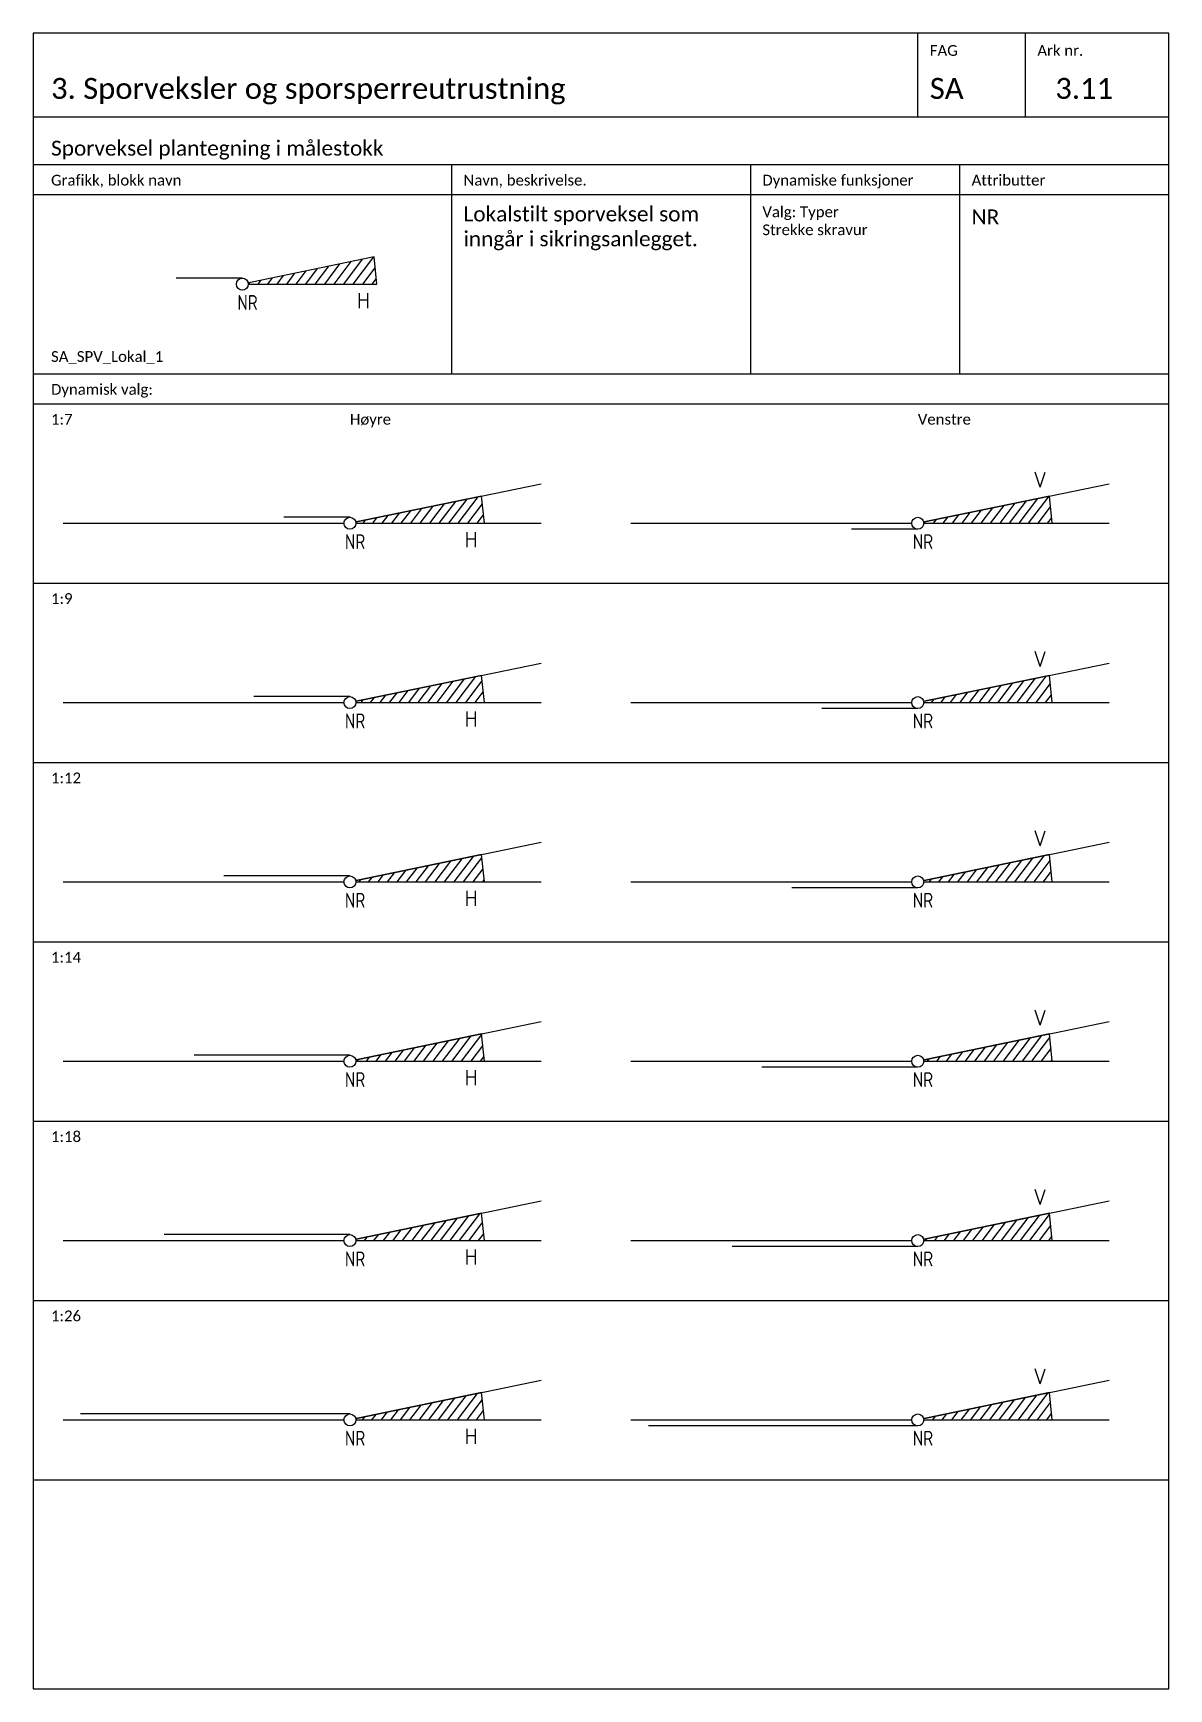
# Model space of a CAD drawing. Header units: millimetres. Extents: x -210 to 2500, y -2763 to 277.
# Drawn here: x 2100 to 2290, y -614 to -337 of the extents above; entities that cross this region are included whole.
import ezdxf

# ---------------------------------------------------------------- set-up
doc = ezdxf.new("R2010")
doc.units = ezdxf.units.MM
for name, color, linetype in [('RAMME', 5, 'Continuous'), ('RAMME SYMBOLER', 4, 'Continuous'), ('RAMME TEKST', 7, 'Continuous'), ('SIG-SPOR enlinje', 5, 'Continuous'), ('SIG-Sporveksler', 2, 'Continuous'), ('SIG_ATT_Tekst25', 2, 'Continuous')]:
    doc.layers.add(name, color=color, linetype=linetype)
doc.layers.add('Wipeout', color=7, linetype='Continuous', true_color=0xfffefd)
doc.styles.add('Calibri', font='calibri.ttf')
doc.styles.add('ISOCP', font='isocp.shx', dxfattribs={"width": 0.9})
pattern_1 = [(53, (-1553.363, 473.375), (-1.0142671, 0.7643051), [])]

msp = doc.modelspace()

# ---------------------------------------------------------------- texts
at = {"layer": 'RAMME TEKST', "linetype": 'ByBlock', "style": 'Calibri'}
for s, height, p in [('FAG', 1.8, (2250, -340.8)), ('Ark nr.', 1.8, (2268, -340.8)), ('3. Sporveksler og sporsperreutrustning', 3.5, (2103, -348)), ('SA', 3.5, (2250, -348)), ('3.11', 3.5, (2271, -348)), ('Sporveksel plantegning i målestokk', 2.5, (2103, -357.5)), ('Grafikk, blokk navn', 1.8, (2103, -362.5)), ('Navn, beskrivelse.', 1.8, (2172, -362.5)), ('Dynamiske funksjoner', 1.8, (2222, -362.5)), ('Attributter', 1.8, (2257, -362.5)), ('NR', 2.5, (2257, -369)), ('SA_SPV_Lokal_1', 1.8, (2103, -392)), ('Dynamisk valg:', 1.8, (2103, -397.5)), ('1:7', 1.8, (2103, -402.5)), ('Høyre', 1.8, (2153, -402.5)), ('Venstre', 1.8, (2248, -402.5)), ('1:9', 1.8, (2103, -432.5)), ('1:12', 1.8, (2103, -462.5)), ('1:14', 1.8, (2103, -492.5)), ('1:18', 1.8, (2103, -522.5)), ('1:26', 1.8, (2103, -552.5))]:
    msp.add_text(s, height=height, dxfattribs=at).set_placement(p)
at = {"layer": 'RAMME TEKST', "linetype": 'ByBlock', "attachment_point": 1, "style": 'Calibri'}
for s, insert, char_height, width in [('Lokalstilt sporveksel som inngår i sikringsanlegget. ', (2172, -366), 2.5, 46), ('Valg: Typer\\PStrekke skravur', (2222, -366), 1.8, 33)]:
    msp.add_mtext(s, dxfattribs=dict(at, insert=insert, char_height=char_height, width=width))

# ---------------------------------------------------------------- blocks, each defined once
blk = doc.blocks.new('*U441')
at = {"lineweight": -2}
h = blk.add_hatch(dxfattribs=at)
h.set_pattern_fill('ANSI31', color=256, scale=0.4, angle=8)
h.set_pattern_definition(pattern_1)
h.paths.add_polyline_path([(0, 0), (22.5, 0), (22.03, 4.56)])
at = {"color": 0, "linetype": 'ByBlock', "lineweight": -2}
for p, q in [((19.61, -4), (19.61, -1.5)), ((19.61, -2.61), (21, -2.61)), ((21, -4), (21, -1.5))]:
    blk.add_line(p, q, dxfattribs=at)
at = {"lineweight": -2}
blk.add_lwpolyline([(0, 0), (22.5, 0), (22.03, 4.56)], close=True, dxfattribs=at)
blk.add_wipeout([(-1, 0), (-0.99, 0.13), (-0.97, 0.26), (-0.92, 0.38), (-0.87, 0.5), (-0.79, 0.61), (-0.71, 0.71), (-0.61, 0.79), (-0.5, 0.87), (-0.38, 0.92), (-0.26, 0.97), (-0.13, 0.99), (0, 1), (0.13, 0.99), (0.26, 0.97), (0.38, 0.92), (0.5, 0.87), (0.61, 0.79), (0.71, 0.71), (0.79, 0.61), (0.87, 0.5), (0.92, 0.38), (0.97, 0.26), (0.99, 0.13), (1, 0), (0.99, -0.13), (0.97, -0.26), (0.92, -0.38), (0.87, -0.5), (0.79, -0.61), (0.71, -0.71), (0.61, -0.79), (0.5, -0.87), (0.38, -0.92), (0.26, -0.97), (0.13, -0.99), (0, -1), (-0.13, -0.99), (-0.26, -0.97), (-0.38, -0.92), (-0.5, -0.87), (-0.61, -0.79), (-0.71, -0.71), (-0.79, -0.61), (-0.87, -0.5), (-0.92, -0.38), (-0.97, -0.26), (-0.99, -0.13)]).dxf.layer = 'Wipeout'
blk.add_line((0, 1), (-11.07, 1))
blk.add_circle((0, 0), 1)
at = {"layer": 'SIG_ATT_Tekst25', "style": 'ISOCP', "width": 0.9}
blk.add_attdef('NR', (-0.84, -4.32, -1), '', height=2.5, dxfattribs=at)
blk = doc.blocks.new('*U452')
at = {"lineweight": -2}
h = blk.add_hatch(dxfattribs=at)
h.set_pattern_fill('ANSI31', color=256, scale=0.4, angle=8)
h.set_pattern_definition(pattern_1)
h.paths.add_polyline_path([(0, 0), (22.5, 0), (22.03, 4.56)])
at = {"color": 0, "linetype": 'ByBlock', "lineweight": -2}
for p, q in [((19.61, -4), (19.61, -1.5)), ((19.61, -2.61), (21, -2.61)), ((21, -4), (21, -1.5))]:
    blk.add_line(p, q, dxfattribs=at)
at = {"lineweight": -2}
blk.add_lwpolyline([(0, 0), (22.5, 0), (22.03, 4.56)], close=True, dxfattribs=at)
blk.add_wipeout([(-1, 0), (-0.99, 0.13), (-0.97, 0.26), (-0.92, 0.38), (-0.87, 0.5), (-0.79, 0.61), (-0.71, 0.71), (-0.61, 0.79), (-0.5, 0.87), (-0.38, 0.92), (-0.26, 0.97), (-0.13, 0.99), (0, 1), (0.13, 0.99), (0.26, 0.97), (0.38, 0.92), (0.5, 0.87), (0.61, 0.79), (0.71, 0.71), (0.79, 0.61), (0.87, 0.5), (0.92, 0.38), (0.97, 0.26), (0.99, 0.13), (1, 0), (0.99, -0.13), (0.97, -0.26), (0.92, -0.38), (0.87, -0.5), (0.79, -0.61), (0.71, -0.71), (0.61, -0.79), (0.5, -0.87), (0.38, -0.92), (0.26, -0.97), (0.13, -0.99), (0, -1), (-0.13, -0.99), (-0.26, -0.97), (-0.38, -0.92), (-0.5, -0.87), (-0.61, -0.79), (-0.71, -0.71), (-0.79, -0.61), (-0.87, -0.5), (-0.92, -0.38), (-0.97, -0.26), (-0.99, -0.13)]).dxf.layer = 'Wipeout'
blk.add_line((0, 1), (-16.07, 1))
blk.add_circle((0, 0), 1)
at = {"layer": 'SIG_ATT_Tekst25', "style": 'ISOCP', "width": 0.9}
blk.add_attdef('NR', (-0.84, -4.32, -1), '', height=2.5, dxfattribs=at)
blk = doc.blocks.new('*U451')
at = {"lineweight": -2}
h = blk.add_hatch(dxfattribs=at)
h.set_pattern_fill('ANSI31', color=256, scale=0.4, angle=8)
h.set_pattern_definition(pattern_1)
h.paths.add_polyline_path([(0, 0), (22.5, 0), (22.03, 4.56)])
at = {"color": 0, "linetype": 'ByBlock', "lineweight": -2}
for p, q in [((19.61, -4), (19.61, -1.5)), ((19.61, -2.61), (21, -2.61)), ((21, -4), (21, -1.5))]:
    blk.add_line(p, q, dxfattribs=at)
at = {"lineweight": -2}
blk.add_lwpolyline([(0, 0), (22.5, 0), (22.03, 4.56)], close=True, dxfattribs=at)
blk.add_wipeout([(-1, 0), (-0.99, 0.13), (-0.97, 0.26), (-0.92, 0.38), (-0.87, 0.5), (-0.79, 0.61), (-0.71, 0.71), (-0.61, 0.79), (-0.5, 0.87), (-0.38, 0.92), (-0.26, 0.97), (-0.13, 0.99), (0, 1), (0.13, 0.99), (0.26, 0.97), (0.38, 0.92), (0.5, 0.87), (0.61, 0.79), (0.71, 0.71), (0.79, 0.61), (0.87, 0.5), (0.92, 0.38), (0.97, 0.26), (0.99, 0.13), (1, 0), (0.99, -0.13), (0.97, -0.26), (0.92, -0.38), (0.87, -0.5), (0.79, -0.61), (0.71, -0.71), (0.61, -0.79), (0.5, -0.87), (0.38, -0.92), (0.26, -0.97), (0.13, -0.99), (0, -1), (-0.13, -0.99), (-0.26, -0.97), (-0.38, -0.92), (-0.5, -0.87), (-0.61, -0.79), (-0.71, -0.71), (-0.79, -0.61), (-0.87, -0.5), (-0.92, -0.38), (-0.97, -0.26), (-0.99, -0.13)]).dxf.layer = 'Wipeout'
blk.add_line((0, 1), (-21.07, 1))
blk.add_circle((0, 0), 1)
at = {"layer": 'SIG_ATT_Tekst25', "style": 'ISOCP', "width": 0.9}
blk.add_attdef('NR', (-0.84, -4.32, -1), '', height=2.5, dxfattribs=at)
blk = doc.blocks.new('*U450')
at = {"lineweight": -2}
h = blk.add_hatch(dxfattribs=at)
h.set_pattern_fill('ANSI31', color=256, scale=0.4, angle=8)
h.set_pattern_definition(pattern_1)
h.paths.add_polyline_path([(0, 0), (22.5, 0), (22.03, 4.56)])
at = {"color": 0, "linetype": 'ByBlock', "lineweight": -2}
for p, q in [((19.61, -4), (19.61, -1.5)), ((19.61, -2.61), (21, -2.61)), ((21, -4), (21, -1.5))]:
    blk.add_line(p, q, dxfattribs=at)
at = {"lineweight": -2}
blk.add_lwpolyline([(0, 0), (22.5, 0), (22.03, 4.56)], close=True, dxfattribs=at)
blk.add_wipeout([(-1, 0), (-0.99, 0.13), (-0.97, 0.26), (-0.92, 0.38), (-0.87, 0.5), (-0.79, 0.61), (-0.71, 0.71), (-0.61, 0.79), (-0.5, 0.87), (-0.38, 0.92), (-0.26, 0.97), (-0.13, 0.99), (0, 1), (0.13, 0.99), (0.26, 0.97), (0.38, 0.92), (0.5, 0.87), (0.61, 0.79), (0.71, 0.71), (0.79, 0.61), (0.87, 0.5), (0.92, 0.38), (0.97, 0.26), (0.99, 0.13), (1, 0), (0.99, -0.13), (0.97, -0.26), (0.92, -0.38), (0.87, -0.5), (0.79, -0.61), (0.71, -0.71), (0.61, -0.79), (0.5, -0.87), (0.38, -0.92), (0.26, -0.97), (0.13, -0.99), (0, -1), (-0.13, -0.99), (-0.26, -0.97), (-0.38, -0.92), (-0.5, -0.87), (-0.61, -0.79), (-0.71, -0.71), (-0.79, -0.61), (-0.87, -0.5), (-0.92, -0.38), (-0.97, -0.26), (-0.99, -0.13)]).dxf.layer = 'Wipeout'
blk.add_line((0, 1), (-26.07, 1.01))
blk.add_circle((0, 0), 1)
at = {"layer": 'SIG_ATT_Tekst25', "style": 'ISOCP', "width": 0.9}
blk.add_attdef('NR', (-0.84, -4.32, -1), '', height=2.5, dxfattribs=at)
blk = doc.blocks.new('*U449')
at = {"lineweight": -2}
h = blk.add_hatch(dxfattribs=at)
h.set_pattern_fill('ANSI31', color=256, scale=0.4, angle=8)
h.set_pattern_definition(pattern_1)
h.paths.add_polyline_path([(0, 0), (22.5, 0), (22.03, 4.56)])
at = {"color": 0, "linetype": 'ByBlock', "lineweight": -2}
for p, q in [((19.61, -4), (19.61, -1.5)), ((19.61, -2.61), (21, -2.61)), ((21, -4), (21, -1.5))]:
    blk.add_line(p, q, dxfattribs=at)
at = {"lineweight": -2}
blk.add_lwpolyline([(0, 0), (22.5, 0), (22.03, 4.56)], close=True, dxfattribs=at)
blk.add_wipeout([(-1, 0), (-0.99, 0.13), (-0.97, 0.26), (-0.92, 0.38), (-0.87, 0.5), (-0.79, 0.61), (-0.71, 0.71), (-0.61, 0.79), (-0.5, 0.87), (-0.38, 0.92), (-0.26, 0.97), (-0.13, 0.99), (0, 1), (0.13, 0.99), (0.26, 0.97), (0.38, 0.92), (0.5, 0.87), (0.61, 0.79), (0.71, 0.71), (0.79, 0.61), (0.87, 0.5), (0.92, 0.38), (0.97, 0.26), (0.99, 0.13), (1, 0), (0.99, -0.13), (0.97, -0.26), (0.92, -0.38), (0.87, -0.5), (0.79, -0.61), (0.71, -0.71), (0.61, -0.79), (0.5, -0.87), (0.38, -0.92), (0.26, -0.97), (0.13, -0.99), (0, -1), (-0.13, -0.99), (-0.26, -0.97), (-0.38, -0.92), (-0.5, -0.87), (-0.61, -0.79), (-0.71, -0.71), (-0.79, -0.61), (-0.87, -0.5), (-0.92, -0.38), (-0.97, -0.26), (-0.99, -0.13)]).dxf.layer = 'Wipeout'
blk.add_line((0, 1), (-31.07, 1.01))
blk.add_circle((0, 0), 1)
at = {"layer": 'SIG_ATT_Tekst25', "style": 'ISOCP', "width": 0.9}
blk.add_attdef('NR', (-0.84, -4.32, -1), '', height=2.5, dxfattribs=at)
blk = doc.blocks.new('*U448')
at = {"lineweight": -2}
h = blk.add_hatch(dxfattribs=at)
h.set_pattern_fill('ANSI31', color=256, scale=0.4, angle=8)
h.set_pattern_definition(pattern_1)
h.paths.add_polyline_path([(0, 0), (22.5, 0), (22.03, 4.56)])
at = {"color": 0, "linetype": 'ByBlock', "lineweight": -2}
for p, q in [((19.61, -4), (19.61, -1.5)), ((19.61, -2.61), (21, -2.61)), ((21, -4), (21, -1.5))]:
    blk.add_line(p, q, dxfattribs=at)
at = {"lineweight": -2}
blk.add_lwpolyline([(0, 0), (22.5, 0), (22.03, 4.56)], close=True, dxfattribs=at)
blk.add_wipeout([(-1, 0), (-0.99, 0.13), (-0.97, 0.26), (-0.92, 0.38), (-0.87, 0.5), (-0.79, 0.61), (-0.71, 0.71), (-0.61, 0.79), (-0.5, 0.87), (-0.38, 0.92), (-0.26, 0.97), (-0.13, 0.99), (0, 1), (0.13, 0.99), (0.26, 0.97), (0.38, 0.92), (0.5, 0.87), (0.61, 0.79), (0.71, 0.71), (0.79, 0.61), (0.87, 0.5), (0.92, 0.38), (0.97, 0.26), (0.99, 0.13), (1, 0), (0.99, -0.13), (0.97, -0.26), (0.92, -0.38), (0.87, -0.5), (0.79, -0.61), (0.71, -0.71), (0.61, -0.79), (0.5, -0.87), (0.38, -0.92), (0.26, -0.97), (0.13, -0.99), (0, -1), (-0.13, -0.99), (-0.26, -0.97), (-0.38, -0.92), (-0.5, -0.87), (-0.61, -0.79), (-0.71, -0.71), (-0.79, -0.61), (-0.87, -0.5), (-0.92, -0.38), (-0.97, -0.26), (-0.99, -0.13)]).dxf.layer = 'Wipeout'
blk.add_line((0, 1), (-45.07, 1.01))
blk.add_circle((0, 0), 1)
at = {"layer": 'SIG_ATT_Tekst25', "style": 'ISOCP', "width": 0.9}
blk.add_attdef('NR', (-0.84, -4.32, -1), '', height=2.5, dxfattribs=at)
blk = doc.blocks.new('*U447')
at = {"lineweight": -2}
h = blk.add_hatch(dxfattribs=at)
h.set_pattern_fill('ANSI31', color=256, scale=0.4, angle=8)
h.set_pattern_definition(pattern_1)
h.paths.add_polyline_path([(0, 0), (22.5, 0), (22.03, 4.56)])
at = {"color": 0, "linetype": 'ByBlock', "lineweight": -2}
for q in [(19.61, 8.56), (21.28, 8.56)]:
    blk.add_line((20.44, 6.06), q, dxfattribs=at)
at = {"lineweight": -2}
blk.add_lwpolyline([(0, 0), (22.5, 0), (22.03, 4.56)], close=True, dxfattribs=at)
blk.add_wipeout([(-1, 0), (-0.99, 0.13), (-0.97, 0.26), (-0.92, 0.38), (-0.87, 0.5), (-0.79, 0.61), (-0.71, 0.71), (-0.61, 0.79), (-0.5, 0.87), (-0.38, 0.92), (-0.26, 0.97), (-0.13, 0.99), (0, 1), (0.13, 0.99), (0.26, 0.97), (0.38, 0.92), (0.5, 0.87), (0.61, 0.79), (0.71, 0.71), (0.79, 0.61), (0.87, 0.5), (0.92, 0.38), (0.97, 0.26), (0.99, 0.13), (1, 0), (0.99, -0.13), (0.97, -0.26), (0.92, -0.38), (0.87, -0.5), (0.79, -0.61), (0.71, -0.71), (0.61, -0.79), (0.5, -0.87), (0.38, -0.92), (0.26, -0.97), (0.13, -0.99), (0, -1), (-0.13, -0.99), (-0.26, -0.97), (-0.38, -0.92), (-0.5, -0.87), (-0.61, -0.79), (-0.71, -0.71), (-0.79, -0.61), (-0.87, -0.5), (-0.92, -0.38), (-0.97, -0.26), (-0.99, -0.13)]).dxf.layer = 'Wipeout'
blk.add_line((0, -1), (-45.07, -0.99))
blk.add_circle((0, 0), 1)
at = {"layer": 'SIG_ATT_Tekst25', "style": 'ISOCP', "width": 0.9}
blk.add_attdef('NR', (-0.84, -4.32, -1), '', height=2.5, dxfattribs=at)
blk = doc.blocks.new('*U446')
at = {"lineweight": -2}
h = blk.add_hatch(dxfattribs=at)
h.set_pattern_fill('ANSI31', color=256, scale=0.4, angle=8)
h.set_pattern_definition(pattern_1)
h.paths.add_polyline_path([(0, 0), (22.5, 0), (22.03, 4.56)])
at = {"color": 0, "linetype": 'ByBlock', "lineweight": -2}
for q in [(19.61, 8.56), (21.28, 8.56)]:
    blk.add_line((20.44, 6.06), q, dxfattribs=at)
at = {"lineweight": -2}
blk.add_lwpolyline([(0, 0), (22.5, 0), (22.03, 4.56)], close=True, dxfattribs=at)
blk.add_wipeout([(-1, 0), (-0.99, 0.13), (-0.97, 0.26), (-0.92, 0.38), (-0.87, 0.5), (-0.79, 0.61), (-0.71, 0.71), (-0.61, 0.79), (-0.5, 0.87), (-0.38, 0.92), (-0.26, 0.97), (-0.13, 0.99), (0, 1), (0.13, 0.99), (0.26, 0.97), (0.38, 0.92), (0.5, 0.87), (0.61, 0.79), (0.71, 0.71), (0.79, 0.61), (0.87, 0.5), (0.92, 0.38), (0.97, 0.26), (0.99, 0.13), (1, 0), (0.99, -0.13), (0.97, -0.26), (0.92, -0.38), (0.87, -0.5), (0.79, -0.61), (0.71, -0.71), (0.61, -0.79), (0.5, -0.87), (0.38, -0.92), (0.26, -0.97), (0.13, -0.99), (0, -1), (-0.13, -0.99), (-0.26, -0.97), (-0.38, -0.92), (-0.5, -0.87), (-0.61, -0.79), (-0.71, -0.71), (-0.79, -0.61), (-0.87, -0.5), (-0.92, -0.38), (-0.97, -0.26), (-0.99, -0.13)]).dxf.layer = 'Wipeout'
blk.add_line((0, -1), (-31.07, -0.99))
blk.add_circle((0, 0), 1)
at = {"layer": 'SIG_ATT_Tekst25', "style": 'ISOCP', "width": 0.9}
blk.add_attdef('NR', (-0.84, -4.32, -1), '', height=2.5, dxfattribs=at)
blk = doc.blocks.new('*U445')
at = {"lineweight": -2}
h = blk.add_hatch(dxfattribs=at)
h.set_pattern_fill('ANSI31', color=256, scale=0.4, angle=8)
h.set_pattern_definition(pattern_1)
h.paths.add_polyline_path([(0, 0), (22.5, 0), (22.03, 4.56)])
at = {"color": 0, "linetype": 'ByBlock', "lineweight": -2}
for q in [(19.61, 8.56), (21.28, 8.56)]:
    blk.add_line((20.44, 6.06), q, dxfattribs=at)
at = {"lineweight": -2}
blk.add_lwpolyline([(0, 0), (22.5, 0), (22.03, 4.56)], close=True, dxfattribs=at)
blk.add_wipeout([(-1, 0), (-0.99, 0.13), (-0.97, 0.26), (-0.92, 0.38), (-0.87, 0.5), (-0.79, 0.61), (-0.71, 0.71), (-0.61, 0.79), (-0.5, 0.87), (-0.38, 0.92), (-0.26, 0.97), (-0.13, 0.99), (0, 1), (0.13, 0.99), (0.26, 0.97), (0.38, 0.92), (0.5, 0.87), (0.61, 0.79), (0.71, 0.71), (0.79, 0.61), (0.87, 0.5), (0.92, 0.38), (0.97, 0.26), (0.99, 0.13), (1, 0), (0.99, -0.13), (0.97, -0.26), (0.92, -0.38), (0.87, -0.5), (0.79, -0.61), (0.71, -0.71), (0.61, -0.79), (0.5, -0.87), (0.38, -0.92), (0.26, -0.97), (0.13, -0.99), (0, -1), (-0.13, -0.99), (-0.26, -0.97), (-0.38, -0.92), (-0.5, -0.87), (-0.61, -0.79), (-0.71, -0.71), (-0.79, -0.61), (-0.87, -0.5), (-0.92, -0.38), (-0.97, -0.26), (-0.99, -0.13)]).dxf.layer = 'Wipeout'
blk.add_line((0, -1), (-26.07, -0.99))
blk.add_circle((0, 0), 1)
at = {"layer": 'SIG_ATT_Tekst25', "style": 'ISOCP', "width": 0.9}
blk.add_attdef('NR', (-0.84, -4.32, -1), '', height=2.5, dxfattribs=at)
blk = doc.blocks.new('*U444')
at = {"lineweight": -2}
h = blk.add_hatch(dxfattribs=at)
h.set_pattern_fill('ANSI31', color=256, scale=0.4, angle=8)
h.set_pattern_definition(pattern_1)
h.paths.add_polyline_path([(0, 0), (22.5, 0), (22.03, 4.56)])
at = {"color": 0, "linetype": 'ByBlock', "lineweight": -2}
for q in [(19.61, 8.56), (21.28, 8.56)]:
    blk.add_line((20.44, 6.06), q, dxfattribs=at)
at = {"lineweight": -2}
blk.add_lwpolyline([(0, 0), (22.5, 0), (22.03, 4.56)], close=True, dxfattribs=at)
blk.add_wipeout([(-1, 0), (-0.99, 0.13), (-0.97, 0.26), (-0.92, 0.38), (-0.87, 0.5), (-0.79, 0.61), (-0.71, 0.71), (-0.61, 0.79), (-0.5, 0.87), (-0.38, 0.92), (-0.26, 0.97), (-0.13, 0.99), (0, 1), (0.13, 0.99), (0.26, 0.97), (0.38, 0.92), (0.5, 0.87), (0.61, 0.79), (0.71, 0.71), (0.79, 0.61), (0.87, 0.5), (0.92, 0.38), (0.97, 0.26), (0.99, 0.13), (1, 0), (0.99, -0.13), (0.97, -0.26), (0.92, -0.38), (0.87, -0.5), (0.79, -0.61), (0.71, -0.71), (0.61, -0.79), (0.5, -0.87), (0.38, -0.92), (0.26, -0.97), (0.13, -0.99), (0, -1), (-0.13, -0.99), (-0.26, -0.97), (-0.38, -0.92), (-0.5, -0.87), (-0.61, -0.79), (-0.71, -0.71), (-0.79, -0.61), (-0.87, -0.5), (-0.92, -0.38), (-0.97, -0.26), (-0.99, -0.13)]).dxf.layer = 'Wipeout'
blk.add_line((0, -1), (-21.07, -1))
blk.add_circle((0, 0), 1)
at = {"layer": 'SIG_ATT_Tekst25', "style": 'ISOCP', "width": 0.9}
blk.add_attdef('NR', (-0.84, -4.32, -1), '', height=2.5, dxfattribs=at)
blk = doc.blocks.new('*U443')
at = {"lineweight": -2}
h = blk.add_hatch(dxfattribs=at)
h.set_pattern_fill('ANSI31', color=256, scale=0.4, angle=8)
h.set_pattern_definition(pattern_1)
h.paths.add_polyline_path([(0, 0), (22.5, 0), (22.03, 4.56)])
at = {"color": 0, "linetype": 'ByBlock', "lineweight": -2}
for q in [(19.61, 8.56), (21.28, 8.56)]:
    blk.add_line((20.44, 6.06), q, dxfattribs=at)
at = {"lineweight": -2}
blk.add_lwpolyline([(0, 0), (22.5, 0), (22.03, 4.56)], close=True, dxfattribs=at)
blk.add_wipeout([(-1, 0), (-0.99, 0.13), (-0.97, 0.26), (-0.92, 0.38), (-0.87, 0.5), (-0.79, 0.61), (-0.71, 0.71), (-0.61, 0.79), (-0.5, 0.87), (-0.38, 0.92), (-0.26, 0.97), (-0.13, 0.99), (0, 1), (0.13, 0.99), (0.26, 0.97), (0.38, 0.92), (0.5, 0.87), (0.61, 0.79), (0.71, 0.71), (0.79, 0.61), (0.87, 0.5), (0.92, 0.38), (0.97, 0.26), (0.99, 0.13), (1, 0), (0.99, -0.13), (0.97, -0.26), (0.92, -0.38), (0.87, -0.5), (0.79, -0.61), (0.71, -0.71), (0.61, -0.79), (0.5, -0.87), (0.38, -0.92), (0.26, -0.97), (0.13, -0.99), (0, -1), (-0.13, -0.99), (-0.26, -0.97), (-0.38, -0.92), (-0.5, -0.87), (-0.61, -0.79), (-0.71, -0.71), (-0.79, -0.61), (-0.87, -0.5), (-0.92, -0.38), (-0.97, -0.26), (-0.99, -0.13)]).dxf.layer = 'Wipeout'
blk.add_line((0, -1), (-16.07, -1))
blk.add_circle((0, 0), 1)
at = {"layer": 'SIG_ATT_Tekst25', "style": 'ISOCP', "width": 0.9}
blk.add_attdef('NR', (-0.84, -4.32, -1), '', height=2.5, dxfattribs=at)
blk = doc.blocks.new('*U442')
at = {"lineweight": -2}
h = blk.add_hatch(dxfattribs=at)
h.set_pattern_fill('ANSI31', color=256, scale=0.4, angle=8)
h.set_pattern_definition(pattern_1)
h.paths.add_polyline_path([(0, 0), (22.5, 0), (22.03, 4.56)])
at = {"color": 0, "linetype": 'ByBlock', "lineweight": -2}
for q in [(19.61, 8.56), (21.28, 8.56)]:
    blk.add_line((20.44, 6.06), q, dxfattribs=at)
at = {"lineweight": -2}
blk.add_lwpolyline([(0, 0), (22.5, 0), (22.03, 4.56)], close=True, dxfattribs=at)
blk.add_wipeout([(-1, 0), (-0.99, 0.13), (-0.97, 0.26), (-0.92, 0.38), (-0.87, 0.5), (-0.79, 0.61), (-0.71, 0.71), (-0.61, 0.79), (-0.5, 0.87), (-0.38, 0.92), (-0.26, 0.97), (-0.13, 0.99), (0, 1), (0.13, 0.99), (0.26, 0.97), (0.38, 0.92), (0.5, 0.87), (0.61, 0.79), (0.71, 0.71), (0.79, 0.61), (0.87, 0.5), (0.92, 0.38), (0.97, 0.26), (0.99, 0.13), (1, 0), (0.99, -0.13), (0.97, -0.26), (0.92, -0.38), (0.87, -0.5), (0.79, -0.61), (0.71, -0.71), (0.61, -0.79), (0.5, -0.87), (0.38, -0.92), (0.26, -0.97), (0.13, -0.99), (0, -1), (-0.13, -0.99), (-0.26, -0.97), (-0.38, -0.92), (-0.5, -0.87), (-0.61, -0.79), (-0.71, -0.71), (-0.79, -0.61), (-0.87, -0.5), (-0.92, -0.38), (-0.97, -0.26), (-0.99, -0.13)]).dxf.layer = 'Wipeout'
blk.add_line((0, -1), (-11.07, -1))
blk.add_circle((0, 0), 1)
at = {"layer": 'SIG_ATT_Tekst25', "style": 'ISOCP', "width": 0.9}
blk.add_attdef('NR', (-0.84, -4.32, -1), '', height=2.5, dxfattribs=at)

# ---------------------------------------------------------------- linework, layer by layer
at = {"layer": 'RAMME'}
msp.add_lwpolyline([(2290, -337), (2100, -337), (2100, -614), (2290, -614)], close=True, dxfattribs=at)
msp.add_lwpolyline([(2100, -351), (2290, -351)], dxfattribs=at)
at = {"layer": 'RAMME SYMBOLER'}
for p, q in [((2248, -351), (2248, -337)), ((2266, -351), (2266, -337)), ((2100, -359), (2290, -359)), ((2170, -359), (2170, -394)), ((2220, -359), (2220, -394)), ((2255, -359), (2255, -394)), ((2100, -364), (2290, -364)), ((2100, -394), (2290, -394)), ((2100, -399), (2290, -399)), ((2100, -429), (2290, -429)), ((2100, -459), (2290, -459)), ((2100, -489), (2290, -489)), ((2100, -519), (2290, -519)), ((2100, -549), (2290, -549)), ((2100, -579), (2290, -579))]:
    msp.add_line(p, q, dxfattribs=at)
at = {"layer": 'SIG-SPOR enlinje'}
for p, q in [((2153, -419), (2185, -412.377)), ((2248, -419), (2280, -412.377)), ((2105, -419), (2185, -419)), ((2200, -419), (2280, -419)), ((2153, -449), (2185, -442.377)), ((2248, -449), (2280, -442.377)), ((2105, -449), (2185, -449)), ((2200, -449), (2280, -449)), ((2153, -479), (2185, -472.377)), ((2248, -479), (2280, -472.377)), ((2105, -479), (2185, -479)), ((2200, -479), (2280, -479)), ((2153, -509), (2185, -502.377)), ((2248, -509), (2280, -502.377)), ((2105, -509), (2185, -509)), ((2200, -509), (2280, -509)), ((2153, -539), (2185, -532.377)), ((2248, -539), (2280, -532.377)), ((2105, -539), (2185, -539)), ((2200, -539), (2280, -539)), ((2153, -569), (2185, -562.377)), ((2248, -569), (2280, -562.377)), ((2105, -569), (2185, -569)), ((2200, -569), (2280, -569))]:
    msp.add_line(p, q, dxfattribs=at)

msp.set_redraw_order([(e.dxf.handle, doc.entitydb.next_handle()) for e in msp.query("TEXT MTEXT ATTDEF DIMENSION ARC_DIMENSION")])  # texts and dimensions are drawn at this point

# ---------------------------------------------------------------- next in the draw order: block references
at = {"layer": 'SIG-Sporveksler'}
for name, p in [('*U441', (2135, -379)), ('*U442', (2248, -419)), ('*U441', (2153, -419)), ('*U443', (2248, -449)), ('*U452', (2153, -449)), ('*U444', (2248, -479)), ('*U451', (2153, -479)), ('*U445', (2248, -509)), ('*U450', (2153, -509)), ('*U446', (2248, -539)), ('*U449', (2153, -539)), ('*U447', (2248, -569)), ('*U448', (2153, -569))]:
    msp.add_blockref(name, p, dxfattribs=at).add_auto_attribs({'NR': 'NR'})

doc.saveas('drawing.dxf')
